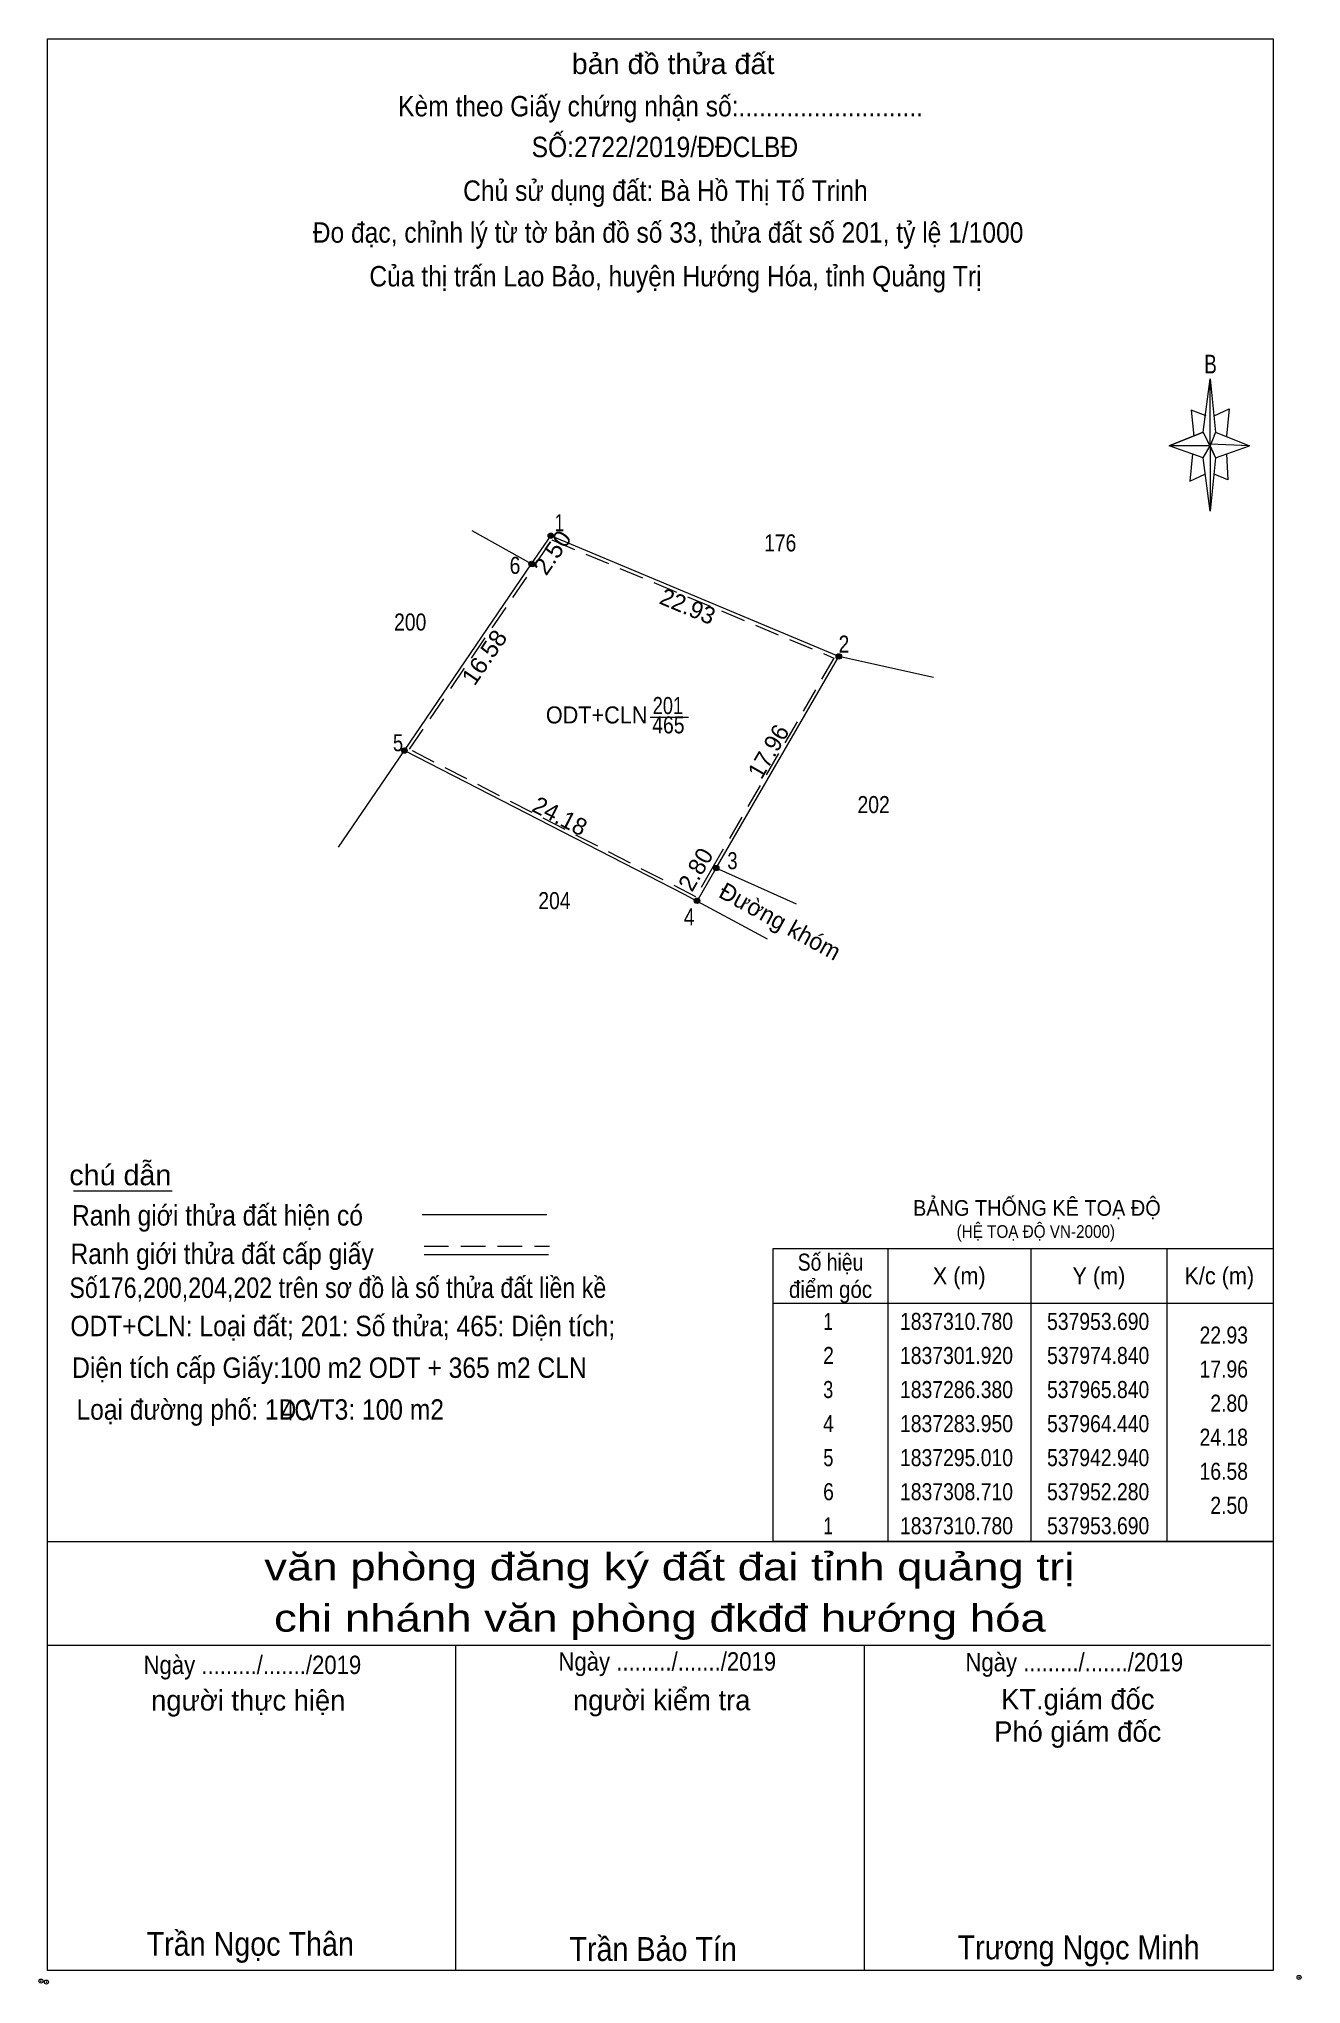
# Model space of a CAD drawing. Header units: metres. Extents: x 536317 to 552141, y 1827901 to 1839668.
# Drawn here: x 537608.9 to 537701.6, y 1837296.3 to 1837439.1 of the extents above; entities that cross this region are included whole.
import ezdxf
from ezdxf.enums import TextEntityAlignment as Align

# ---------------------------------------------------------------- set-up
doc = ezdxf.new("R2010")
doc.units = ezdxf.units.M
doc.header["$LTSCALE"] = 0.6
doc.header["$PDMODE"] = 32
doc.header["$PDSIZE"] = 0.3
doc.linetypes.add('MEDIUM_DASHED', pattern=[4.5, 3, -1.5])
for name, color, linetype, lineweight in [('1', 7, 'Continuous', 13), ('10', 7, 'Continuous', 13), ('17', 7, 'Continuous', 13), ('36', 7, 'Continuous', 13), ('5', 7, 'Continuous', 13), ('6', 7, 'Continuous', 13), ('63', 7, 'Continuous', 13)]:
    doc.layers.add(name, color=color, linetype=linetype, lineweight=lineweight)
doc.layers.add('13', color=7, linetype='Continuous')
doc.layers.add('8', color=7, linetype='Continuous')

msp = doc.modelspace()

# ---------------------------------------------------------------- texts
at = {"layer": '1'}
for s, width, p in [('201', 0.8, (537655.11, 1837389.52)), ('ODT+CLN', 0.95, (537649.88, 1837388.83)), ('465', 0.85, (537655.145, 1837388.1)), ('202', 0.85, (537670.215, 1837382.25))]:
    msp.add_text(s, height=1.25, dxfattribs=dict(at, width=width)).set_placement(p, align=Align.CENTER)
for s, height, width, p in [('BẢNG THỐNG KÊ TOẠ ĐỘ ', 1.15, 0.95, (537673.11, 1837352.69)), ('(HỆ TOẠ ĐỘ VN-2000)', 0.93, 0.9, (537676.31, 1837351.07))]:
    msp.add_text(s, height=height, dxfattribs=dict(at, width=width)).set_placement(p)
at = {"layer": '13', "width": 0.85}
for s, p in [('176', (537663.355, 1837401.46)), ('200', (537636.19, 1837395.65)), ('204', (537646.78, 1837375.2))]:
    msp.add_text(s, height=1.25, dxfattribs=at).set_placement(p, align=Align.CENTER)
at = {"layer": '5'}
for s, height, width, p in [('bản đồ thửa đất', 1.5, 1.05, (537655.49, 1837436.5)), ('Kèm theo Giấy chứng nhận số:...........................', 1.5, 0.9, (537654.57, 1837433.39)), ('SỐ:2722/2019/ĐĐCLBĐ', 1.5, 0.9, (537654.89, 1837430.4)), ('Chủ sử dụng đất: Bà Hồ Thị Tố Trinh', 1.5, 0.9, (537654.93, 1837427.19)), ('Đo đạc, chỉnh lý từ tờ bản đồ số 33, thửa đất số 201, tỷ lệ 1/1000 ', 1.5, 0.9, (537655.375, 1837424.12)), ('Của thị trấn Lao Bảo, huyện Hướng Hóa, tỉnh Quảng Trị', 1.5, 0.9, (537655.665, 1837420.91)), ('B', 1.378, 0.75, (537694.95, 1837414.52)), ('văn phòng đăng ký đất đai tỉnh quảng trị', 2, 1.25, (537655.215, 1837325.92)), ('chi nhánh văn phòng đkđđ hướng hóa', 2, 1.25, (537654.525, 1837322.16)), ('Ngày ........./......./2019', 1.35, 0.9, (537624.605, 1837319.05)), ('Ngày ........./......./2019', 1.35, 0.9, (537655.065, 1837319.3)), ('Ngày ........./......./2019', 1.35, 0.9, (537684.945, 1837319.25)), ('Trần Ngọc Thân', 1.75, 0.9, (537624.45, 1837298.37)), ('Trần Bảo Tín', 1.75, 0.9, (537654.03, 1837297.99)), ('Trương Ngọc Minh', 1.75, 0.9, (537685.265, 1837298.11))]:
    msp.add_text(s, height=height, dxfattribs=dict(at, width=width)).set_placement(p, align=Align.CENTER)
for s, p in [('người thực hiện', (537624.3, 1837316.37)), ('người kiểm tra', (537654.655, 1837316.39)), ('KT.giám đốc', (537685.205, 1837316.45)), ('Phó giám đốc', (537685.2, 1837314.08))]:
    msp.add_text(s, height=1.5, dxfattribs=at).set_placement(p, align=Align.CENTER)
at = {"layer": '6'}
for s, width, p in [('chú dẫn', 1.05, (537611.16, 1837354.93)), ('Ranh giới thửa đất hiện có ', 0.9, (537611.36, 1837351.97)), ('Ranh giới thửa đất cấp giấy', 0.9, (537611.25, 1837349.15)), ('Số176,200,204,202 trên sơ đồ là số thửa đất liền kề', 0.85, (537611.17, 1837346.66)), ('ODT+CLN: Loại đất; 201: Số thửa; 465: Diện tích;', 0.9, (537611.24, 1837343.85)), ('Diện tích cấp Giấy:100 m2 ODT + 365 m2 CLN', 0.9, (537611.37, 1837340.79)), ('Loại đường phố: 1D.VT3: 100 m2', 0.9, (537611.69, 1837337.72))]:
    msp.add_text(s, height=1.5, dxfattribs=dict(at, width=width)).set_placement(p)
at = {"layer": '63'}
for s, width, p in [(' 1', 0.75, (537647.49, 1837402.94)), (' 6', 0.85, (537644.28, 1837399.81)), (' 2', 0.85, (537668.43, 1837394.03)), (' 5', 0.8, (537635.67, 1837386.79)), (' 3', 0.8, (537660.22, 1837378.13)), (' 4', 0.85, (537657.07, 1837374)), ('22.93', 0.85, (537697.7, 1837343.31)), ('17.96', 0.85, (537697.7, 1837340.81)), ('2.80', 0.85, (537697.7, 1837338.31)), ('24.18', 0.85, (537697.7, 1837335.81)), ('16.58', 0.85, (537697.7, 1837333.31)), ('2.50', 0.85, (537697.7, 1837330.81))]:
    msp.add_text(s, height=1.25, dxfattribs=dict(at, width=width)).set_placement(p, align=Align.RIGHT)
at = {"layer": '63', "width": 1.05}
for s, rotation, p in [('2.50', 55.739, (537647.141, 1837401.023)), ('16.58', 55.716, (537642.15, 1837393.333))]:
    msp.add_text(s, height=1.25, rotation=rotation, dxfattribs=at).set_placement(p, align=Align.CENTER)
at = {"layer": '63'}
for s, rotation, p in [('22.93', 337.271, (537656.324, 1837396.851)), ('17.96', 59.923, (537663.03, 1837386.462)), ('24.18', 332.778, (537646.899, 1837381.473)), ('2.80', 60.052, (537657.693, 1837377.803)), ('Đường khóm', 331.103, (537663.048, 1837373.756))]:
    msp.add_text(s, height=1.25, rotation=rotation, dxfattribs=at).set_placement(p, align=Align.CENTER)
for s, width, p in [('Số hiệu', 0.85, (537667.05, 1837348.66)), ('X (m)', 0.95, (537676.5, 1837347.66)), ('Y (m)', 0.95, (537686.755, 1837347.66)), ('K/c (m)', 0.95, (537695.595, 1837347.66)), ('điểm góc', 0.9, (537667.05, 1837346.66)), (' 1', 0.75, (537666.7, 1837344.31)), ('1837310.780', 0.85, (537676.3, 1837344.31)), ('537953.690', 0.85, (537686.7, 1837344.31)), (' 2', 0.85, (537666.705, 1837341.81)), ('1837301.920', 0.85, (537676.3, 1837341.81)), ('537974.840', 0.85, (537686.7, 1837341.81)), (' 3', 0.8, (537666.695, 1837339.31)), ('1837286.380', 0.85, (537676.3, 1837339.31)), ('537965.840', 0.85, (537686.7, 1837339.31)), (' 4', 0.85, (537666.7, 1837336.81)), ('1837283.950', 0.85, (537676.3, 1837336.81)), ('537964.440', 0.85, (537686.7, 1837336.81)), (' 5', 0.8, (537666.705, 1837334.31)), ('1837295.010', 0.85, (537676.3, 1837334.31)), ('537942.940', 0.85, (537686.7, 1837334.31)), (' 6', 0.85, (537666.705, 1837331.81)), ('1837308.710', 0.85, (537676.3, 1837331.81)), ('537952.280', 0.85, (537686.7, 1837331.81)), (' 1', 0.75, (537666.7, 1837329.31)), ('1837310.780', 0.85, (537676.3, 1837329.31)), ('537953.690', 0.85, (537686.7, 1837329.31))]:
    msp.add_text(s, height=1.25, dxfattribs=dict(at, width=width)).set_placement(p, align=Align.CENTER)
at = {"layer": '8', "width": 0.85}
msp.add_text('4C', height=1.5, dxfattribs=at).set_placement((537626.74, 1837337.68))

# ---------------------------------------------------------------- hatches: boundary and pattern name
at = {"layer": '63'}
for points in [[(537646.71, 1837402.61, 1), (537646.31, 1837402.61, 1)], [(537645.3, 1837400.54, 1), (537644.9, 1837400.54, 1)], [(537667.86, 1837393.75, 1), (537667.46, 1837393.75, 1)], [(537635.96, 1837386.84, 1), (537635.56, 1837386.84, 1)], [(537658.86, 1837378.21, 1), (537658.46, 1837378.21, 1)], [(537657.45, 1837375.81, 1), (537657.05, 1837375.81, 1)]]:
    msp.add_hatch(color=256, dxfattribs=at).paths.add_polyline_path(points)

# ---------------------------------------------------------------- linework, layer by layer
at = {"layer": '1', "linetype": 'MEDIUM_DASHED'}
msp.add_lwpolyline([(537646.6, 1837402.3), (537667.3, 1837393.63), (537658.44, 1837378.34), (537657.16, 1837376.11), (537636.13, 1837386.93), (537645.31, 1837400.4)], close=True, dxfattribs=at)
at = {"layer": '10'}
for p, q in [((537635.76, 1837386.84), (537645.1, 1837400.54)), ((537674.61, 1837392.2), (537667.66, 1837393.75)), ((537635.76, 1837386.84), (537656.3, 1837376.3)), ((537664.55, 1837375.57), (537658.66, 1837378.21)), ((537656.3, 1837376.3), (537662.41, 1837373.02))]:
    msp.add_line(p, q, dxfattribs=at)
for points in [[(537640.72, 1837402.99), (537645.1, 1837400.54), (537646.51, 1837402.61)], [(537657.26, 1837375.78), (537658.66, 1837378.21), (537667.66, 1837393.75), (537646.51, 1837402.61)]]:
    msp.add_lwpolyline(points, dxfattribs=at)
at = {"layer": '17'}
msp.add_line((537611.47, 1837354.52), (537618.71, 1837354.52), dxfattribs=at)
at = {"layer": '36'}
msp.add_line((537630.93, 1837379.75), (537635.76, 1837386.84), dxfattribs=at)
at = {"layer": '5'}
for p, q in [((537694.42, 1837410.22), (537694.92, 1837414.12)), ((537694.42, 1837408.32), (537691.92, 1837409.22)), ((537695.32, 1837410.22), (537697.82, 1837409.22)), ((537695.32, 1837408.32), (537694.92, 1837404.42)), ((537696.12, 1837408.62), (537696.22, 1837406.72)), ((537696.22, 1837406.72), (537695.22, 1837407.12)), ((537609.55, 1837328.78), (537699.55, 1837328.78)), ((537609.55, 1837321.18), (537699.35, 1837321.18)), ((537609.55, 1837321.18), (537699.35, 1837321.18)), ((537609.55, 1837321.18), (537699.35, 1837321.18)), ((537639.55, 1837297.28), (537639.55, 1837321.18)), ((537669.55, 1837297.28), (537669.55, 1837321.18))]:
    msp.add_line(p, q, dxfattribs=at)
for points in [[(537609.55, 1837439.08), (537699.55, 1837439.08), (537699.55, 1837297.28), (537609.55, 1837297.28)], [(537694.92, 1837414.12), (537695.32, 1837410.22), (537694.92, 1837409.22)], [(537694.92, 1837409.22), (537691.92, 1837409.22), (537694.42, 1837410.22), (537695.32, 1837408.32), (537697.82, 1837409.22), (537694.92, 1837409.32)], [(537694.92, 1837409.22), (537694.92, 1837404.42), (537694.42, 1837408.32)]]:
    msp.add_lwpolyline(points, close=True, dxfattribs=at)
for points in [[(537694.62, 1837411.42), (537693.52, 1837411.82), (537693.72, 1837409.92)], [(537695.22, 1837411.42), (537696.32, 1837411.92), (537696.12, 1837409.92)], [(537694.92, 1837409.22), (537694.42, 1837410.22), (537691.92, 1837409.22)], [(537694.92, 1837409.22), (537695.32, 1837408.32), (537697.82, 1837409.22)], [(537693.62, 1837408.62), (537693.42, 1837406.62), (537694.52, 1837407.12)], [(537699.55, 1837297.28), (537609.55, 1837297.28), (537609.55, 1837321.18)]]:
    msp.add_lwpolyline(points, dxfattribs=at)
for p in [(537609.08, 1837296.51), (537609.48, 1837296.44)]:
    msp.add_point(p, dxfattribs=at)
at = {"layer": '6'}
for p, q in [((537637.07, 1837352.78), (537646.21, 1837352.78)), ((537637.21, 1837349.85), (537646.35, 1837349.85))]:
    msp.add_line(p, q, dxfattribs=at)
at = {"layer": '6', "linetype": 'MEDIUM_DASHED'}
msp.add_line((537637.21, 1837350.47), (537646.41, 1837350.47), dxfattribs=at)
at = {"layer": '6'}
msp.add_point((537701.45, 1837296.78), dxfattribs=at)
at = {"layer": '63'}
for p, q in [((537653.81, 1837389.3), (537656.62, 1837389.3)), ((537671.25, 1837350.28), (537671.25, 1837328.78)), ((537681.75, 1837350.28), (537681.75, 1837328.78)), ((537691.75, 1837350.28), (537691.75, 1837328.78)), ((537662.85, 1837346.28), (537699.55, 1837346.28))]:
    msp.add_line(p, q, dxfattribs=at)
msp.add_lwpolyline([(537662.85, 1837350.28), (537699.55, 1837350.28), (537699.55, 1837328.78), (537662.85, 1837328.78)], close=True, dxfattribs=at)
for centre in [(537646.51, 1837402.61), (537645.1, 1837400.54), (537667.66, 1837393.75), (537635.76, 1837386.84), (537658.66, 1837378.21), (537657.25, 1837375.81)]:
    msp.add_circle(centre, 0.2, dxfattribs=at)

msp.set_redraw_order([(e.dxf.handle, doc.entitydb.next_handle()) for e in msp.query("TEXT MTEXT ATTDEF DIMENSION ARC_DIMENSION")])  # texts and dimensions are drawn at this point

doc.saveas('drawing.dxf')
